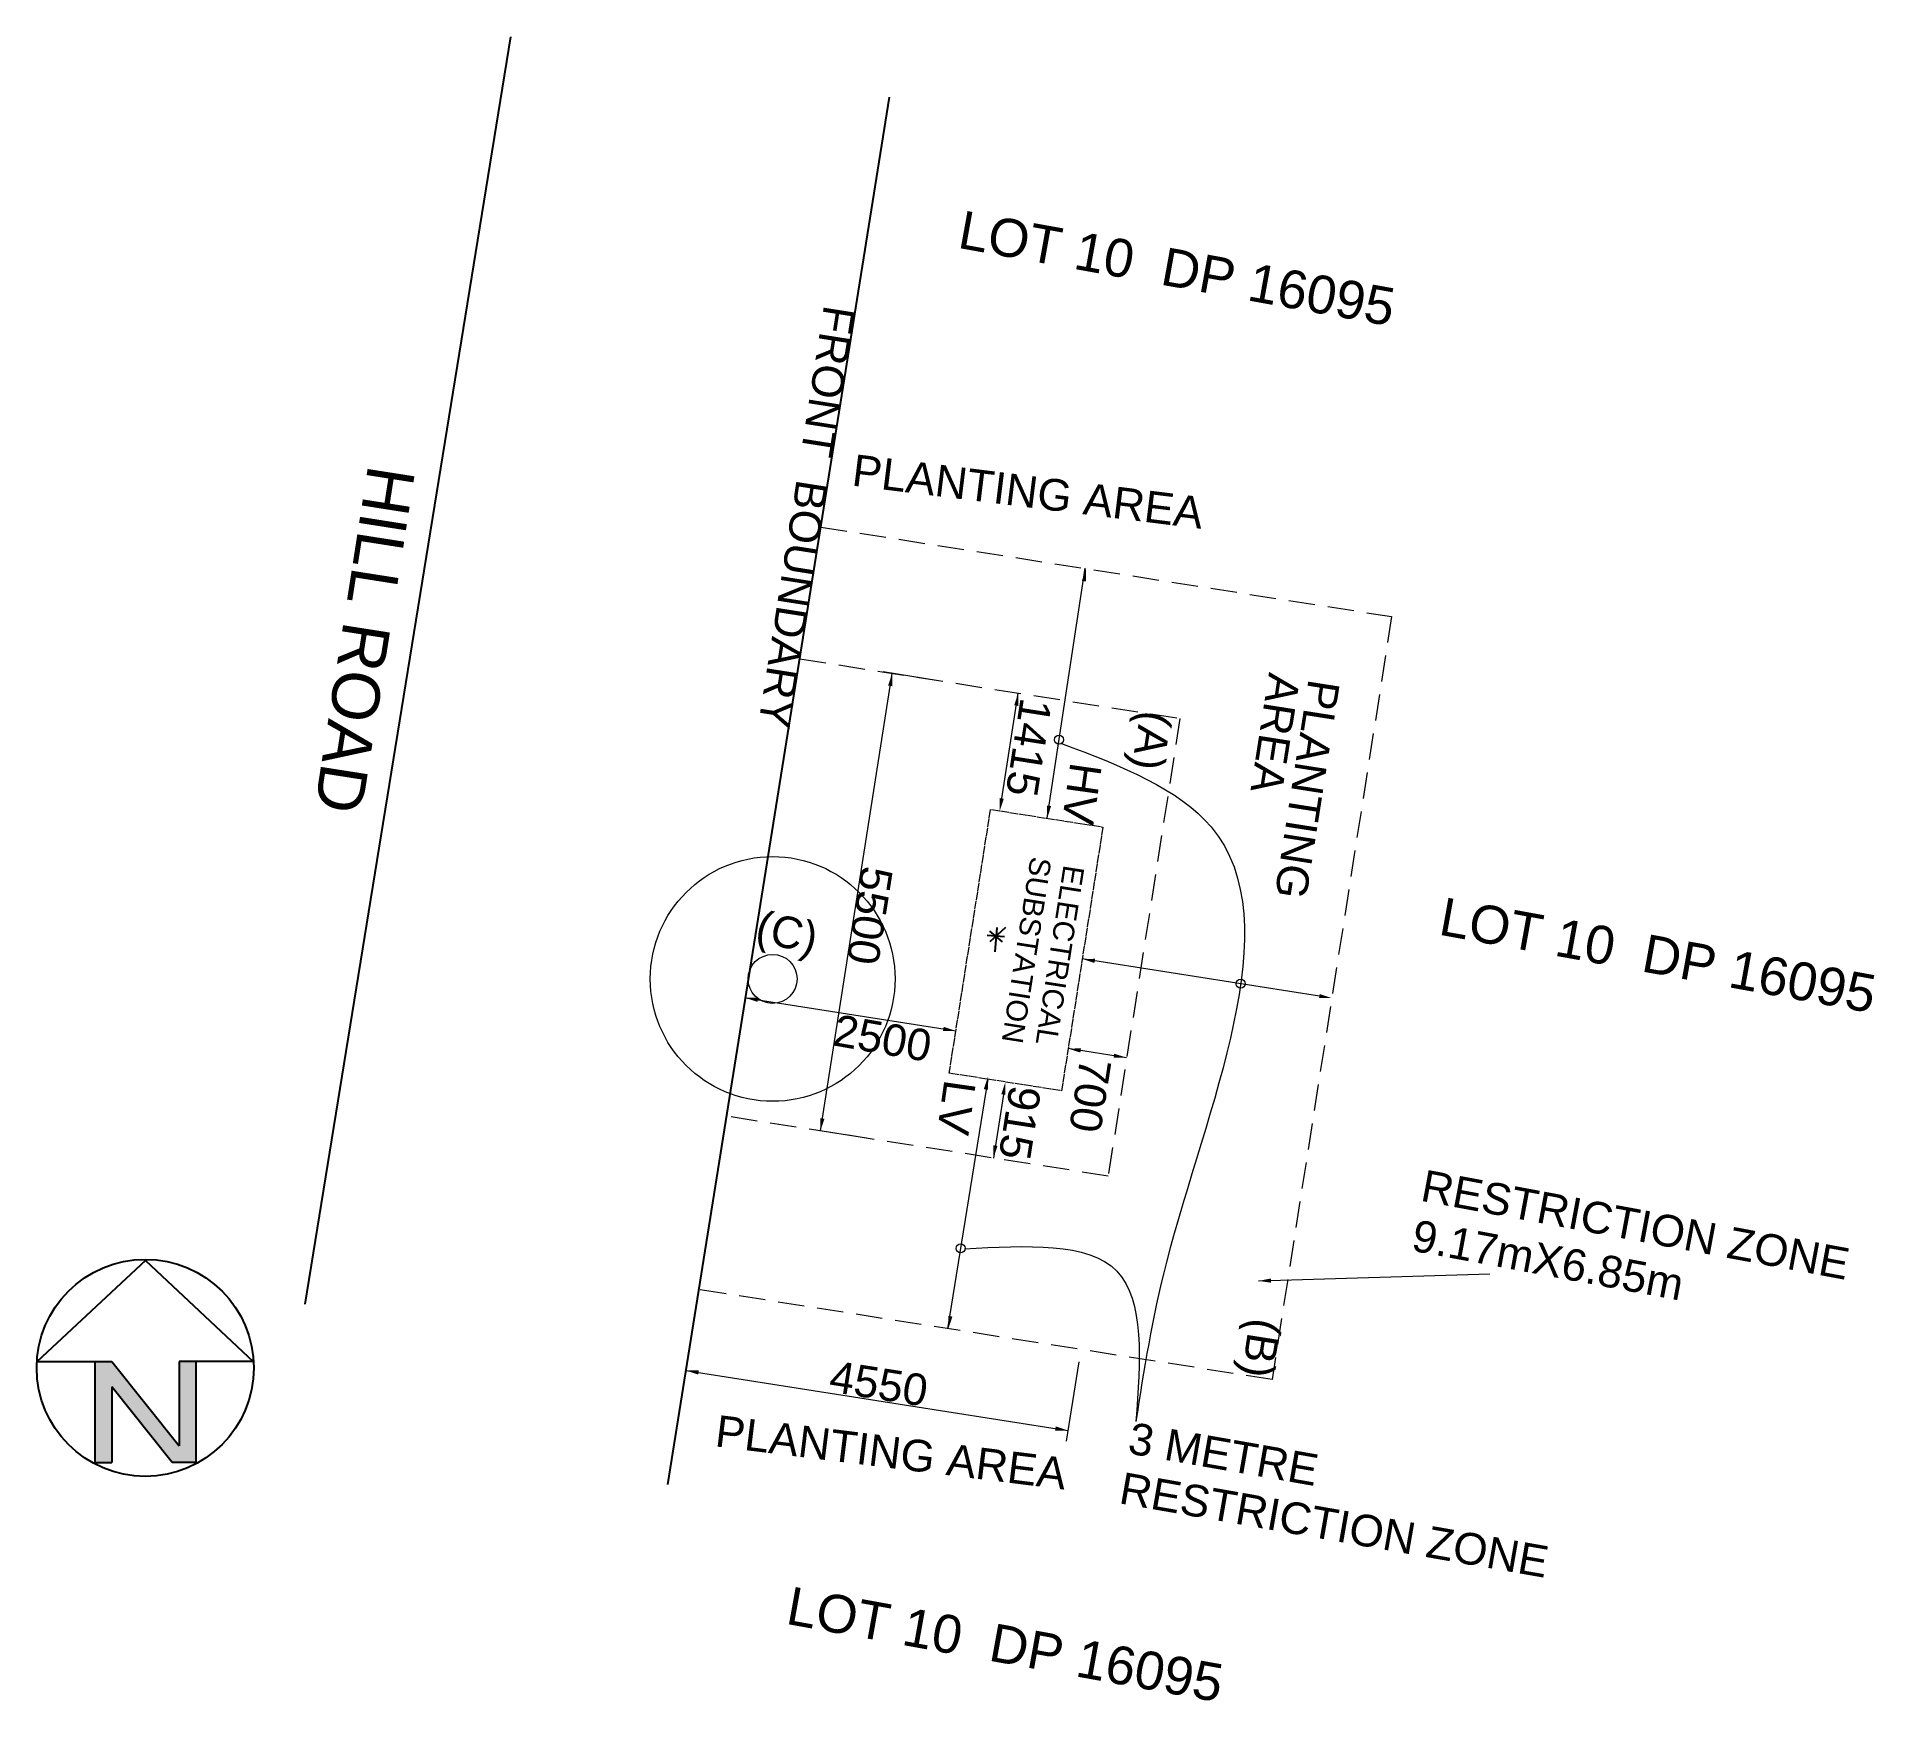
# Paper-space layout 's2 of 2' of a CAD drawing. Header units: metres. Extents: x -1806 to 17358, y -2633 to 1911.
# Drawn here: x -759.5 to -541.3, y 366.5 to 564.2 of the extents above; entities that cross this region are included whole.
import ezdxf
from ezdxf.enums import TextEntityAlignment as Align

# ---------------------------------------------------------------- set-up
doc = ezdxf.new("R2010")
doc.units = ezdxf.units.M
doc.linetypes.add('Cable Exist OH', pattern=[1, 1, 0])
doc.linetypes.add('HIDDEN2', pattern=[0.1875, 0.125, -0.0625])
doc.layers.get('0').update_dxf_attribs({"color": 6})
doc.layers.add('Notes', color=7, linetype='Continuous')
doc.styles.get("Standard").update_dxf_attribs({"font": 'arial.ttf'})

psp = doc.layouts.new('s2 of 2')

# ---------------------------------------------------------------- texts
at = {"layer": 'Notes', "lineweight": 0}
for p in [(-650.3, 539.17), (-593.19, 457.61), (-670.7, 375.77)]:
    psp.add_text('LOT 10  DP 16095', height=4.5, rotation=349.7211, dxfattribs=at).set_placement(p)
at = {"layer": 'Notes', "color": 7, "lineweight": 0}
for s, rotation, p in [('FRONT  BOUNDARY', 261.0869, (-666.01, 532.46)), ('PLANTING AREA', 352.9414, (-662.84, 510.92)), ('AREA', 261.0869, (-613.18, 488.8)), ('PLANTING', 261.0869, (-608.47, 488.05)), ('1415', 261.0869, (-642.66, 485.84)), ('(A)', 261.0869, (-628.42, 484.33)), ('HV', 261.8932, (-636.75, 478.17)), ('5500', 261.0869, (-661.54, 465.89)), ('(C)', 347.1711, (-674.37, 456.85)), ('2500', 350.0554, (-665.14, 444.46)), ('700', 261.0869, (-635.59, 443.09)), ('LV', 261.8932, (-651.71, 440.48)), ('915', 261.0869, (-643.94, 439.84)), ('RESTRICTION ZONE', 349.4515, (-595.34, 426.01)), ('9.17mX6.85m', 349.4515, (-596.44, 420.09)), ('(B)', 261.0869, (-615.42, 412.19)), ('4550', 351.0869, (-665.57, 403.33)), ('PLANTING AREA', 352.9414, (-679.09, 396.83)), ('3 METRE', 350.0707, (-630.1, 396.01)), ('RESTRICTION ZONE', 350.0707, (-631.14, 390.08))]:
    psp.add_text(s, height=3.75, rotation=rotation, dxfattribs=at).set_placement(p)
for s, height, p in [('HILL ROAD', 5.625, (-720.56, 492.59)), ('SUBSTATION', 2.5, (-641.97, 455.73)), ('ELECTRICAL', 2.5, (-638, 455.11))]:
    psp.add_text(s, height=height, rotation=261.0869, dxfattribs=at).set_placement(p, align=Align.MIDDLE)

# ---------------------------------------------------------------- blocks, each defined once
blk = doc.blocks.new('NorthPnt 10')
blk.add_hatch(color=256).paths.add_polyline_path([(-6, -23.999), (-4, -23.999), (-4, -15.002), (3.197, -23.999), (6, -23.999), (6, -11.999), (4, -11.999), (4, -21.999), (-4, -11.999), (-6, -11.999)])
for p, q in [((0, 0), (-12.86, -11.999)), ((0, 0), (12.782, -11.999)), ((-12.86, -11.999), (-6, -11.999)), ((-6, -11.999), (-6, -23.999)), ((-6, -11.999), (-4, -11.999)), ((-4, -11.999), (4, -21.999)), ((4, -11.999), (4, -21.999)), ((6, -11.999), (4, -11.999)), ((6, -11.999), (6, -23.999)), ((12.782, -11.999), (6, -11.999)), ((3.195, -23.996), (-4, -15.002)), ((-4, -15.002), (-4, -23.999)), ((-6, -23.999), (-4, -23.999)), ((6, -23.999), (3.195, -23.999))]:
    blk.add_line(p, q)
blk.add_circle((-0.013, -12.745), 12.885)

# ---------------------------------------------------------------- linework, layer by layer
at = {"layer": 'Notes', "ltscale": 0.2}
psp.add_line((-727.62, 413.69), (-703.2, 564.2), dxfattribs=at)
at = {"layer": 'Notes'}
for p, q in [((-684.58, 392.3), (-658.25, 557.05)), ((-644.47, 458.41), (-646.33, 456.74)), ((-645.52, 458.44), (-645.76, 455.53)), ((-644.61, 457.31), (-646.66, 457.47)), ((-644.82, 456.73), (-646.35, 458.01))]:
    psp.add_line(p, q, dxfattribs=at)
at = {"layer": 'Notes', "color": 2, "linetype": 'HIDDEN2', "lineweight": 0, "ltscale": 25}
for p, q in [((-680.89, 415.43), (-666.41, 505.98)), ((-666.41, 505.98), (-598.63, 495.35)), ((-598.63, 495.35), (-612.83, 404.75)), ((-668.91, 490.33), (-623.77, 483.25)), ((-623.77, 483.25), (-632.29, 428.91)), ((-632.29, 428.91), (-677.59, 436.02)), ((-612.83, 404.75), (-680.89, 415.43))]:
    psp.add_line(p, q, dxfattribs=at)
at = {"layer": 'Notes', "color": 7, "lineweight": 0}
for p, q in [((-639.53, 471.4), (-635.03, 501.09)), ((-652.45, 487.74), (-659.01, 488.77)), ((-666.46, 434.27), (-657.94, 488.61)), ((-644.93, 473.76), (-642.97, 486.26)), ((-607.21, 450.28), (-635.37, 454.7)), ((-675.35, 450.06), (-650.37, 446.15)), ((-630.12, 442.97), (-637.04, 444.05)), ((-646.57, 440.41), (-651.37, 410.77)), ((-644.72, 438.6), (-645.91, 431.05)), ((-660.98, 433.41), (-667.53, 434.44)), ((-614.45, 416.46), (-586.96, 417.32)), ((-635.79, 406.84), (-637.27, 397.42)), ((-682.42, 405.82), (-637.06, 398.7))]:
    psp.add_line(p, q, dxfattribs=at)
at = {"layer": 'Notes', "color": 2, "linetype": 'Cable Exist OH', "lineweight": 0, "flags": 128}
psp.add_lwpolyline([(-632.91, 470.36), (-637.82, 439.04), (-651.16, 441.13), (-646.25, 472.45)], close=True, dxfattribs=at)
at = {"layer": 'Notes', "color": 7, "lineweight": 0}
for centre, radius in [((-638.12, 480.73), 0.534), ((-672.13, 452.32), 14.53), ((-672.13, 452.32), 2.91), ((-616.55, 451.75), 0.534), ((-649.82, 420.33), 0.534)]:
    psp.add_circle(centre, radius, dxfattribs=at)
psp.add_open_spline([(-637.83, 480.28), (-630.71, 477.64), (-606.44, 467.82), (-624.53, 428.48), (-628.05, 405.87), (-629, 399.76)], degree=3, knots=[1.837908, 1.837908, 1.837908, 1.837908, 22.37675, 74.349283, 93.600281, 93.600281, 93.600281, 93.600281], dxfattribs=at)
psp.add_spline([(-649.33, 420.26), (-631.27, 417.63), (-629, 399.76)], degree=3, dxfattribs=at)
for points in [[(-634.92, 499.52), (-635.41, 499.6), (-634.93, 501.04)], [(-658.42, 487.16), (-657.92, 487.08), (-657.94, 488.61)], [(-643.45, 484.81), (-642.95, 484.74), (-642.97, 486.26)], [(-644.68, 473.72), (-645.17, 473.8), (-645.16, 472.28)], [(-639.56, 472.92), (-639.06, 472.84), (-639.53, 471.4)], [(-633.93, 454.22), (-633.85, 454.71), (-635.37, 454.7)], [(-673.93, 449.6), (-673.85, 450.09), (-675.37, 450.08)], [(-607.17, 450.53), (-607.25, 450.04), (-605.73, 450.05)], [(-651.9, 446.13), (-651.82, 446.63), (-650.37, 446.15)], [(-635.59, 443.58), (-635.52, 444.07), (-637.04, 444.05)], [(-631.64, 442.96), (-631.57, 443.45), (-630.12, 442.97)], [(-647.06, 439.24), (-646.56, 439.16), (-646.57, 440.68)], [(-644.97, 438.64), (-644.48, 438.57), (-644.49, 440.09)], [(-666.47, 435.79), (-665.98, 435.71), (-666.46, 434.27)], [(-645.43, 432.49), (-645.92, 432.57), (-645.91, 431.05)], [(-612.94, 416.25), (-612.96, 416.75), (-614.45, 416.46)], [(-650.78, 412.22), (-651.28, 412.3), (-651.26, 410.78)], [(-680.98, 405.34), (-680.9, 405.84), (-682.42, 405.82)], [(-638.59, 398.69), (-638.51, 399.18), (-637.06, 398.7)]]:
    psp.add_solid(points, dxfattribs=at)

# ---------------------------------------------------------------- block references
at = {"layer": 'Notes', "color": 7}
psp.add_blockref('NorthPnt 10', (-746.61, 418.88), dxfattribs=at)

psp.set_redraw_order([(e.dxf.handle, doc.entitydb.next_handle()) for e in psp.query("TEXT MTEXT ATTDEF DIMENSION ARC_DIMENSION")])  # texts and dimensions are drawn at this point

doc.saveas('drawing.dxf')
